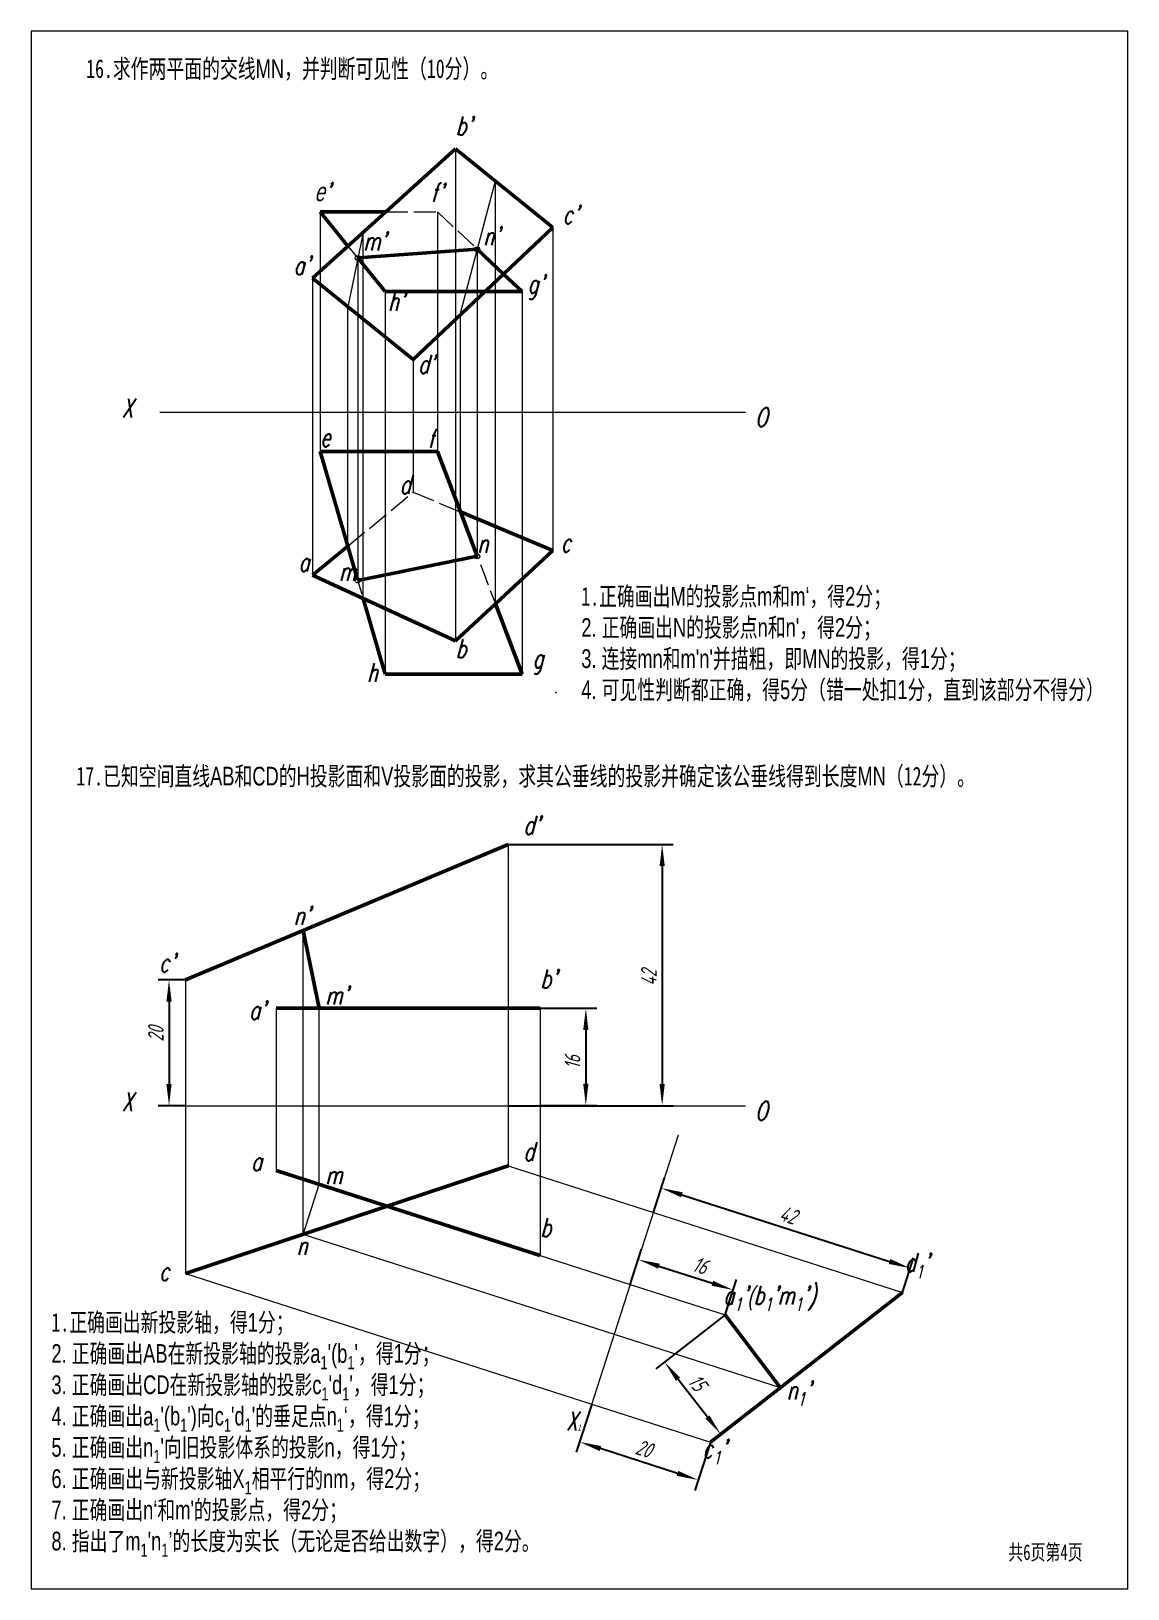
# Model space of a CAD drawing. Header units: millimetres. Extents: x 17497 to 18907, y 3200 to 3601.
# Drawn here: x 18145.1 to 18321.1, y 3332.3 to 3582.3 of the extents above; entities that cross this region are included whole.
import ezdxf

# ---------------------------------------------------------------- set-up
doc = ezdxf.new("R2010")
doc.units = ezdxf.units.MM
doc.header["$PDSIZE"] = -1
doc.linetypes.add('DASHED', pattern=[4.5, 3.5, -1])
for name, color, linetype, lineweight in [('文字', 5, 'Continuous', 30), ('文字题目', 7, 'Continuous', 30), ('答案', 1, 'Continuous', 20), ('粗实线', 7, 'Continuous', 50), ('细实线', 5, 'Continuous', 20), ('虚线', 4, 'DASHED', 20), ('题目投影线', 4, 'Continuous', 18)]:
    doc.layers.add(name, color=color, linetype=linetype, lineweight=lineweight)
doc.styles.add('Romas', font='romans.shx', dxfattribs={"width": 0.7, "oblique": 15})
doc.styles.add('中文', font='', dxfattribs={"width": 0.7})
doc.styles.add('仿宋体', font='simfang.ttf', dxfattribs={"width": 0.7})
doc.styles.add('数字', font='isocp.shx', dxfattribs={"width": 0.8, "oblique": 15, "bigfont": 'bigfont.shx'})
doc.styles.get('中文').set_extended_font_data('SimSun')
doc.dimstyles.new('GB-25', dxfattribs={"dimtxt": 2.5, "dimasz": 3.5, "dimexe": 1.75, "dimexo": 0, "dimgap": 0.875, "dimtad": 1, "dimdec": 0, "dimdsep": 46, "dimtxsty": '数字', "dimblk": 'Arrow', "dimcen": 3.5, "dimadec": 0, "dimazin": 0, "dimtfac": 0.7, "dimtdec": 0, "dimtmove": 0, "dimatfit": 0, "dimldrblk": 'Arrow', "dimfxl": 1.75, "dimtzin": 0, "dimarcsym": 0})
pattern_1 = [(0, (0, 0), (0, 6.985), [5.08, -1.905]), (90, (0, 0), (-6.985, 4e-16), [5.08, -1.905])]

msp = doc.modelspace()

# ---------------------------------------------------------------- texts
at = {"layer": '文字', "char_height": 3, "attachment_point": 1}
for s, width, gutter_width, heights, insert, style in [('\\pxi-1,l1;16.{\\fArial Unicode MS|b0|i0|c134|p0;求作两平面的交线\\fArial Unicode MS|b0|i0|c0|p0;MN\\fArial Unicode MS|b0|i0|c134|p0;，并判断可见性（}10{\\fArial Unicode MS|b0|i0|c134|p0;分）。 }', 148.0888, 10, [4.43], (18153.89, 3577.78), '仿宋体'), ("b'", 4.7773, 15, [0], (18213.17, 3568.62), 'Romas'), ("{\\fArial Unicode MS|b0|i0|c0|p0;e}'", 4.7773, 15, [0], (18190.52, 3558.01), 'Romas'), ("f'", 4.7773, 15, [0], (18209.21, 3557.88), 'Romas'), ("c'", 4.7773, 15, [0], (18230.35, 3554.37), 'Romas'), ("a'", 4.7773, 15, [0], (18187.17, 3546.22), 'Romas'), ("g'", 4.7773, 15, [0], (18224.71, 3543.24), 'Romas'), ("h'", 4.7773, 15, [0], (18202.31, 3540.42), 'Romas'), ("d'", 4.7773, 15, [0], (18207.15, 3530.35), 'Romas'), ('X', 4.4268, 15, [0], (18159.59, 3523.31), 'Romas'), ('O', 37.2283, 15, [0], (18261.24, 3521.84), 'Romas'), ('e', 4.7773, 15, [0], (18191.45, 3518.59), 'Romas'), ('f', 4.7773, 15, [0], (18208.68, 3518.42), 'Romas'), ('d', 4.7773, 15, [0], (18204.2, 3511.05), 'Romas'), ('c', 4.7773, 15, [0], (18230.06, 3501.7), 'Romas'), ('a', 4.7773, 15, [0], (18187.96, 3498.59), 'Romas'), ('b', 4.7773, 15, [0], (18213.17, 3484.69), 'Romas'), ('h', 4.7773, 15, [0], (18198.93, 3480.87), 'Romas'), ('g', 4.7773, 15, [0], (18225.52, 3483.12), 'Romas'), ('17.{\\fArial Unicode MS|b0|i0|c134|p0;已知空间直线AB和CD的H投影面和V投影面的投影，求其公垂线的投影并确定该公垂线得到长度MN（}12{\\fArial Unicode MS|b0|i0|c134|p0;分）。}', 145.6598, 10, [0], (18152.31, 3464.23), '仿宋体'), ("d'", 4.7773, 15, [0], (18224.05, 3456.36), 'Romas'), ("c'", 4.7773, 15, [0], (18165.59, 3434.29), 'Romas'), ("b'", 4.7773, 15, [0], (18226.77, 3431.71), 'Romas'), ("a'", 4.7773, 15, [0], (18180.02, 3426.69), 'Romas'), ('X', 4.4268, 15, [0], (18159.59, 3411.98), 'Romas'), ('O', 37.2283, 15, [0], (18261.24, 3410.51), 'Romas'), ('d', 4.7773, 15, [0], (18224.05, 3403.99), 'Romas'), ('a', 4.7773, 15, [0], (18180.35, 3402.41), 'Romas'), ('b', 4.7773, 15, [0], (18226.77, 3391.79), 'Romas'), ('c', 4.7773, 15, [0], (18165.59, 3384.76), 'Romas')]:
    msp.add_mtext_dynamic_manual_height_columns(s, width=width, gutter_width=gutter_width, heights=heights, dxfattribs=dict(at, insert=insert, style=style))
at = {"layer": '文字题目', "style": '中文', "width": 0.7}
msp.add_text('共6页第4页', height=2.5, dxfattribs=at).set_placement((18301.88, 3336.93))
at = {"layer": '答案', "char_height": 3, "attachment_point": 1}
for s, width, heights, insert, style in [("m'", 4.7773, [0], (18198.35, 3550.11), 'Romas'), ("n'", 4.7773, [0], (18217.61, 3550.92), 'Romas'), ('n', 4.7773, [0], (18216.66, 3501.59), 'Romas'), ('m', 4.7773, [0], (18194.45, 3497.1), 'Romas'), ("\\A1;1.{\\fArial Unicode MS|b0|i0|c134|p0;正确画出M的投影点m和m‘，得2分；\\P2. 正确画出N的投影点n和n'，得2分；\\P3. 连接mn和m'n'并描粗，即MN的投影，得1分；\\P4. 可见性判断都正确，得5分（错一处扣1分，直到该部分不得分）}", 157.5074, [60.75], (18233.35, 3493.09), '仿宋体'), ("\\A1;n'", 4.7773, [0], (18187.18, 3441.86), 'Romas'), ("\\A1;m'", 4.7773, [0], (18192.28, 3429.07), 'Romas'), ('\\A1;m', 4.7773, [0], (18192.28, 3400.24), 'Romas'), ('\\A1;n', 4.7773, [0], (18187.65, 3388.89), 'Romas'), ("\\A1;d{\\H0.7x;\\S^ 1;}'", 4.7773, [0], (18285.26, 3386.18), 'Romas'), ("\\A1;a{\\H0.7x;\\S^ 1;}'{\\fArial Unicode MS|b0|i0|c0|p0;(}b{\\H0.7x;\\S^ 1;}'m{\\H0.7x;\\S^ 1;}')", 4.7773, [0], (18256.13, 3380.92), 'Romas'), ("\\A1;1.{\\fArial Unicode MS|b0|i0|c134|p0;正确画出新投影轴，得1分；\\P2. 正确画出AB在新投影轴的投影\\fArial Unicode MS|b0|i0|c0|p0;a\\H0.7x;\\S^ 1;\\H1.42857x;'(b\\H0.7x;\\S^ 1;\\H1.42857x;'\\fArial Unicode MS|b0|i0|c134|p0;，得1分；\\P3. 正确画出CD在新投影轴的投影c\\fArial Unicode MS|b0|i0|c0|p0;\\H0.7x;\\S^ 1;\\H1.42857x;'\\fArial Unicode MS|b0|i0|c134|p0;d\\fArial Unicode MS|b0|i0|c0|p0;\\H0.7x;\\S^ 1;\\H1.42857x;'\\fArial Unicode MS|b0|i0|c134|p0;，得1分；\\P4. 正确画出\\fArial Unicode MS|b0|i0|c0|p0;a\\H0.7x;\\S^ 1;\\H1.42857x;'(b\\H0.7x;\\S^ 1;\\H1.42857x;')\\fArial Unicode MS|b0|i0|c134|p0;向c\\fArial Unicode MS|b0|i0|c0|p0;\\H0.7x;\\S^ 1;\\H1.42857x;'\\fArial Unicode MS|b0|i0|c134|p0;d\\fArial Unicode MS|b0|i0|c0|p0;\\H0.7x;\\S^ 1;\\H1.42857x;'\\fArial Unicode MS|b0|i0|c134|p0;的垂足点n\\fArial Unicode MS|b0|i0|c0|p0;\\H0.7x;\\S^ 1;\\fArial Unicode MS|b0|i0|c134|p0;\\H1.42857x;‘，得1分；\\P5. 正确画出n\\fArial Unicode MS|b0|i0|c0|p0;\\H0.7x;\\S^ 1;\\H1.42857x;'\\fArial Unicode MS|b0|i0|c134|p0;向旧投影体系的投影n，得1分；\\P6. 正确画出与新投影轴X\\H0.7x;\\S^ 1;\\H1.42857x;相平行的nm，得2分；\\P7. 正确画出n‘和m'的投影点，得2分；\\P8. 指出了\\H1.00001x;m\\fArial Unicode MS|b0|i0|c0|p0;\\H0.7x;\\S^ 1;\\H1.42857x;'\\fArial Unicode MS|b0|i0|c134|p0;n\\fArial Unicode MS|b0|i0|c0|p0;\\H0.7x;\\S^ 1;\\fArial Unicode MS|b0|i0|c134|p0;\\H1.42857x;’的长度为实长（无论是否给出数字），得2分。}", 157.5074, [60.75], (18148.32, 3376.57), '仿宋体'), ("\\A1;n{\\H0.7x;\\S^ 1;}'", 4.7773, [0], (18266.3, 3365.7), 'Romas'), ('X{\\fSimSun|b0|i0|c134|p2;\\H0.33333x;1}', 4.7773, [0], (18230.91, 3360.69), 'Romas'), ("\\A1;c{\\H0.7x;\\S^ 1;}'", 4.7773, [0], (18252.82, 3356.32), 'Romas')]:
    msp.add_mtext_dynamic_manual_height_columns(s, width=width, gutter_width=15, heights=heights, dxfattribs=dict(at, insert=insert, style=style))

# ---------------------------------------------------------------- blocks, each defined once
blk = doc.blocks.new('Arrow')
blk.add_lwpolyline([(0, 0, 0, 0.238, 0), (-1, 0, 0.238, 0.238, 0)], format="xyseb")
blk = doc.blocks.new('*D24')
at = {"layer": 'Defpoints', "color": 0, "transparency": 16777216}
for p in [(18221.64, 3451.78), (18221.64, 3409.81), (18246.33, 3409.81)]:
    blk.add_point(p, dxfattribs=at)
at = {"layer": '答案', "color": 0, "lineweight": -2, "transparency": 16777216}
for p, q in [((18221.64, 3451.78), (18248.08, 3451.78)), ((18246.33, 3448.28), (18246.33, 3413.31)), ((18221.64, 3409.81), (18248.08, 3409.81))]:
    blk.add_line(p, q, dxfattribs=at)
at = {"layer": '答案', "color": 0, "lineweight": -2, "transparency": 16777216, "xscale": 3.5, "yscale": 3.5, "zscale": 3.5}
for p, rotation in [((18246.33, 3451.78), 90), ((18246.33, 3409.81), 270)]:
    blk.add_blockref('Arrow', p, dxfattribs=dict(at, rotation=rotation))
at = {"layer": '答案', "color": 0, "transparency": 16777216, "insert": (18244.2, 3430.39), "char_height": 2.5, "attachment_point": 5, "rotation": 90, "style": '数字'}
blk.add_mtext('42', dxfattribs=at)
blk = doc.blocks.new('*D25')
at = {"layer": 'Defpoints', "color": 0, "transparency": 16777216}
for p in [(18169.86, 3430.05), (18167.19, 3409.81), (18169.86, 3409.81)]:
    blk.add_point(p, dxfattribs=at)
at = {"layer": '答案', "color": 0, "lineweight": -2, "transparency": 16777216}
for p, q in [((18169.86, 3430.05), (18165.44, 3430.05)), ((18167.19, 3426.55), (18167.19, 3413.31)), ((18169.86, 3409.81), (18165.44, 3409.81))]:
    blk.add_line(p, q, dxfattribs=at)
at = {"layer": '答案', "color": 0, "lineweight": -2, "transparency": 16777216, "xscale": 3.5, "yscale": 3.5, "zscale": 3.5}
for p, rotation in [((18167.19, 3430.05), 90), ((18167.19, 3409.81), 270)]:
    blk.add_blockref('Arrow', p, dxfattribs=dict(at, rotation=rotation))
at = {"layer": '答案', "color": 0, "transparency": 16777216, "insert": (18165.07, 3421.34), "char_height": 2.5, "attachment_point": 5, "rotation": 90, "style": '数字'}
blk.add_mtext('20', dxfattribs=at)
blk = doc.blocks.new('*D26')
at = {"layer": 'Defpoints', "color": 0, "transparency": 16777216}
for p in [(18235.03, 3361.96), (18233.08, 3355.88), (18254.07, 3355.84)]:
    blk.add_point(p, dxfattribs=at)
at = {"layer": '答案', "color": 0, "lineweight": -2, "transparency": 16777216}
for p, q in [((18235.03, 3361.96), (18232.55, 3354.22)), ((18254.07, 3355.84), (18251.59, 3348.1)), ((18248.79, 3350.83), (18236.41, 3354.81))]:
    blk.add_line(p, q, dxfattribs=at)
at = {"layer": '答案', "color": 0, "lineweight": -2, "transparency": 16777216, "xscale": 3.5, "yscale": 3.5, "zscale": 3.5}
for p, rotation in [((18233.08, 3355.88), 162.182020589294), ((18252.12, 3349.76), 342.182020589294)]:
    blk.add_blockref('Arrow', p, dxfattribs=dict(at, rotation=rotation))
at = {"layer": '答案', "color": 0, "transparency": 16777216, "insert": (18243.4, 3354.8), "char_height": 2.5, "attachment_point": 5, "rotation": 342.182, "style": '数字'}
blk.add_mtext('20', dxfattribs=at)
blk = doc.blocks.new('*D27')
at = {"layer": 'Defpoints', "color": 0, "transparency": 16777216}
for p in [(18244.92, 3392.7), (18286.16, 3383.76), (18284.9, 3379.85)]:
    blk.add_point(p, dxfattribs=at)
at = {"layer": '答案', "color": 0, "lineweight": -2, "transparency": 16777216}
for p, q in [((18244.92, 3392.7), (18246.71, 3398.28)), ((18249.5, 3395.54), (18282.83, 3384.83)), ((18284.9, 3379.85), (18286.69, 3385.42))]:
    blk.add_line(p, q, dxfattribs=at)
at = {"layer": '答案', "color": 0, "lineweight": -2, "transparency": 16777216, "xscale": 3.5, "yscale": 3.5, "zscale": 3.5}
for p, rotation in [((18246.17, 3396.61), 162.1820205892963), ((18286.16, 3383.76), 342.1820205892963)]:
    blk.add_blockref('Arrow', p, dxfattribs=dict(at, rotation=rotation))
at = {"layer": '答案', "color": 0, "transparency": 16777216, "insert": (18266.57, 3392.29), "char_height": 2.5, "attachment_point": 5, "rotation": 342.182, "style": '数字'}
blk.add_mtext('42', dxfattribs=at)
blk = doc.blocks.new('*D28')
at = {"layer": 'Defpoints', "color": 0, "transparency": 16777216}
for p in [(18226.77, 3425.49), (18226.77, 3409.85), (18234.08, 3409.85)]:
    blk.add_point(p, dxfattribs=at)
at = {"layer": '答案', "color": 0, "lineweight": -2, "transparency": 16777216}
for p, q in [((18226.77, 3425.49), (18235.83, 3425.49)), ((18234.08, 3421.99), (18234.08, 3413.35)), ((18226.77, 3409.85), (18235.83, 3409.85))]:
    blk.add_line(p, q, dxfattribs=at)
at = {"layer": '答案', "color": 0, "lineweight": -2, "transparency": 16777216, "xscale": 3.5, "yscale": 3.5, "zscale": 3.5}
for p, rotation in [((18234.08, 3425.49), 90), ((18234.08, 3409.85), 270)]:
    blk.add_blockref('Arrow', p, dxfattribs=dict(at, rotation=rotation))
at = {"layer": '答案', "color": 0, "transparency": 16777216, "insert": (18231.95, 3416.82), "char_height": 2.5, "attachment_point": 5, "rotation": 90, "style": '数字'}
blk.add_mtext('16', dxfattribs=at)
blk = doc.blocks.new('*D29')
at = {"layer": 'Defpoints', "color": 0, "transparency": 16777216}
for p in [(18241.2, 3381.15), (18257.72, 3380.26), (18256.44, 3376.25)]:
    blk.add_point(p, dxfattribs=at)
at = {"layer": '答案', "color": 0, "lineweight": -2, "transparency": 16777216}
for p, q in [((18241.2, 3381.15), (18243.02, 3386.82)), ((18245.82, 3384.08), (18254.39, 3381.33)), ((18256.44, 3376.25), (18258.26, 3381.92))]:
    blk.add_line(p, q, dxfattribs=at)
at = {"layer": '答案', "color": 0, "lineweight": -2, "transparency": 16777216, "xscale": 3.5, "yscale": 3.5, "zscale": 3.5}
for p, rotation in [((18242.49, 3385.15), 162.1820205892965), ((18257.72, 3380.26), 342.1820205892965)]:
    blk.add_blockref('Arrow', p, dxfattribs=dict(at, rotation=rotation))
at = {"layer": '答案', "color": 0, "transparency": 16777216, "insert": (18252.44, 3384.19), "char_height": 2.5, "attachment_point": 5, "rotation": 342.182, "style": '数字'}
blk.add_mtext('16', dxfattribs=at)
blk = doc.blocks.new('*D51')
at = {"layer": 'Defpoints', "color": 0, "transparency": 16777216}
for p in [(18256.44, 3376.25), (18265.44, 3364.69), (18255.73, 3357.13)]:
    blk.add_point(p, dxfattribs=at)
at = {"layer": '答案', "color": 0, "lineweight": -2, "transparency": 16777216}
for p, q in [((18256.44, 3376.25), (18245.34, 3367.61)), ((18248.88, 3365.93), (18253.58, 3359.89)), ((18265.44, 3364.69), (18254.35, 3356.05))]:
    blk.add_line(p, q, dxfattribs=at)
at = {"layer": '答案', "color": 0, "lineweight": -2, "transparency": 16777216, "xscale": 3.5, "yscale": 3.5, "zscale": 3.5}
for p, rotation in [((18246.72, 3368.69), 127.9176583464581), ((18255.73, 3357.13), 307.9176583464581)]:
    blk.add_blockref('Arrow', p, dxfattribs=dict(at, rotation=rotation))
at = {"layer": '答案', "color": 0, "transparency": 16777216, "insert": (18251.99, 3365.39), "char_height": 2.5, "attachment_point": 5, "rotation": 307.9177, "style": '数字'}
blk.add_mtext('15', dxfattribs=at)

# ---------------------------------------------------------------- dimensions: what is measured, and where the dimension line sits
at = {"layer": '答案'}
for base, p1, p2, angle, picture, middle, dimtype in [((18246.33, 3409.81), (18221.64, 3451.78), (18221.64, 3409.81), 90, '*D24', (18246.33, 3430.39), 160), ((18167.19, 3409.81), (18169.86, 3430.05), (18169.86, 3409.81), 90, '*D25', (18167.19, 3421.34), 160), ((18234.08, 3409.85), (18226.77, 3425.49), (18226.77, 3409.85), 90, '*D28', (18234.08, 3416.82), 160), ((18286.16, 3383.76), (18244.92, 3392.7), (18284.9, 3379.85), 342.182, '*D27', (18265.92, 3390.26), 161), ((18257.72, 3380.26), (18241.2, 3381.15), (18256.44, 3376.25), 342.182, '*D29', (18251.79, 3382.16), 161), ((18255.73, 3357.13), (18256.44, 3376.25), (18265.44, 3364.69), 307.9177, '*D51', (18250.31, 3364.08), 161), ((18233.08, 3355.88), (18254.07, 3355.84), (18235.03, 3361.96), 162.182, '*D26', (18242.75, 3352.78), 161)]:
    dim = msp.add_linear_dim(base=base, p1=p1, p2=p2, angle=angle, dimstyle='GB-25', dxfattribs=at)
    dim.commit()
    dim.dimension.update_dxf_attribs({"geometry": picture, "text_midpoint": middle, "dimtype": dimtype})

# ---------------------------------------------------------------- hatches: boundary and pattern name
at = {"layer": '答案'}
h = msp.add_hatch(dxfattribs=at)
h.set_pattern_fill('ANGLE', color=256)
h.set_pattern_definition(pattern_1)
h.paths.add_polyline_path([(18216.37, 3547.55, 0.191523), (18216.26, 3547.28, 0.340412), (18216.56, 3546.89), (18216.66, 3547.28)])
h.paths.add_polyline_path([(18216.76, 3547.67, 0.274669), (18216.37, 3547.55), (18216.66, 3547.28)])
h.paths.add_polyline_path([(18216.76, 3547.67), (18216.66, 3547.28), (18216.95, 3547, 0.191523), (18217.06, 3547.28, 0.340412)])
h.paths.add_polyline_path([(18216.66, 3547.28), (18216.56, 3546.89, 0.274669), (18216.95, 3547)])
h = msp.add_hatch(dxfattribs=at)
h.set_pattern_fill('ANGLE', color=256)
h.set_pattern_definition(pattern_1)
h.paths.add_polyline_path([(18197.56, 3546.28, 0.224924), (18197.23, 3546.2), (18197.48, 3545.89)])
h.paths.add_polyline_path([(18197.23, 3546.2, 0.225767), (18197.08, 3545.89, 0.356114), (18197.4, 3545.49), (18197.48, 3545.89)])
h.paths.add_polyline_path([(18197.56, 3546.28), (18197.48, 3545.89), (18197.73, 3545.57, 0.225767), (18197.88, 3545.89, 0.356114)])
h.paths.add_polyline_path([(18197.48, 3545.89), (18197.4, 3545.49, 0.224924), (18197.73, 3545.57)])
h = msp.add_hatch(dxfattribs=at)
h.set_pattern_fill('ANGLE', color=256)
h.set_pattern_definition([(0, (8.0134, 2.616), (0, 6.985), [5.08, -1.905]), (90, (8.0134, 2.616), (-6.985, 4e-16), [5.08, -1.905])])
h.paths.add_polyline_path([(18217.06, 3498.02, 1), (18216.26, 3498.02, 1)])
h = msp.add_hatch(dxfattribs=at)
h.set_pattern_fill('ANGLE', color=256)
h.set_pattern_definition(pattern_1)
h.paths.add_polyline_path([(18217.06, 3498.02, 1), (18216.26, 3498.02, 1)])
h = msp.add_hatch(dxfattribs=at)
h.set_pattern_fill('ANGLE', color=256)
h.set_pattern_definition(pattern_1)
h.paths.add_polyline_path([(18197.88, 3494.14, 1), (18197.08, 3494.14, 1)])

# ---------------------------------------------------------------- linework, layer by layer
for p, q in [((18213.96, 3537.05), (18219.56, 3558.26)), ((18219.56, 3490.39), (18219.56, 3558.26)), ((18198.32, 3549.99), (18195.88, 3538.07)), ((18198.32, 3491.26), (18198.32, 3549.99)), ((18197.48, 3545.89), (18197.48, 3494.14)), ((18216.66, 3547.28), (18216.66, 3498.02)), ((18195.88, 3499.64), (18195.88, 3538.07)), ((18213.96, 3505.13), (18213.96, 3537.05)), ((18221.64, 3451.78), (18221.64, 3409.81)), ((18188.72, 3389.19), (18188.72, 3437.96)), ((18169.86, 3430.05), (18169.86, 3382.9)), ((18184.38, 3425.49), (18184.38, 3399.41)), ((18191.29, 3397.19), (18191.29, 3425.49)), ((18226.77, 3425.49), (18226.77, 3385.79)), ((18221.64, 3409.81), (18221.64, 3400.18)), ((18248.9, 3405.11), (18234.45, 3360.15)), ((18221.64, 3400.18), (18244.92, 3392.7)), ((18188.72, 3389.19), (18191.29, 3397.19)), ((18202.19, 3393.69), (18241.2, 3381.15)), ((18244.92, 3392.7), (18284.9, 3379.85)), ((18265.3, 3364.58), (18188.72, 3389.19)), ((18169.86, 3382.9), (18235.03, 3361.96)), ((18241.2, 3381.15), (18256.44, 3376.25)), ((18235.03, 3361.96), (18254.07, 3355.84))]:
    msp.add_line(p, q, dxfattribs=at)
at = {"layer": '答案', "lineweight": 50}
for p, q in [((18197.48, 3545.89), (18216.66, 3547.28)), ((18197.48, 3545.89), (18201.87, 3540.49)), ((18216.66, 3547.28), (18220.88, 3543.29)), ((18201.87, 3540.49), (18217.91, 3540.49)), ((18213.96, 3505.13), (18216.66, 3498.02)), ((18195.88, 3499.64), (18197.46, 3494.22)), ((18216.66, 3498.02), (18197.48, 3494.14)), ((18198.32, 3491.26), (18213.17, 3484.47)), ((18213.17, 3484.47), (18219.56, 3490.39)), ((18188.72, 3437.96), (18191.29, 3425.49)), ((18254.07, 3355.84), (18284.9, 3379.85)), ((18256.44, 3376.25), (18265.3, 3364.58))]:
    msp.add_line(p, q, dxfattribs=at)
at = {"layer": '答案'}
for centre in [(18216.66, 3547.28), (18197.48, 3545.89), (18216.66, 3498.02), (18197.48, 3494.14)]:
    msp.add_circle(centre, 0.4, dxfattribs=at)
msp.add_point((18229.27, 3476.15), dxfattribs=at)
at = {"layer": '粗实线'}
for p, q in [((18190.21, 3542.65), (18213.17, 3563.43)), ((18213.17, 3563.43), (18228.81, 3550.8)), ((18191.45, 3553.31), (18195.91, 3547.81)), ((18191.45, 3553.31), (18201.99, 3553.31)), ((18206.39, 3529.58), (18228.81, 3550.8)), ((18190.21, 3542.65), (18206.39, 3529.58)), ((18223.85, 3540.49), (18220.88, 3543.29)), ((18217.91, 3540.49), (18223.85, 3540.49)), ((18191.45, 3514.81), (18210.27, 3514.81)), ((18191.45, 3514.81), (18195.88, 3499.64)), ((18210.27, 3514.81), (18213.96, 3505.13)), ((18228.81, 3498.94), (18213.96, 3505.13)), ((18195.88, 3499.64), (18190.21, 3494.97)), ((18219.56, 3490.39), (18228.81, 3498.94)), ((18190.21, 3494.97), (18198.32, 3491.26)), ((18198.32, 3491.26), (18201.87, 3479.12)), ((18219.56, 3490.39), (18223.85, 3479.12)), ((18201.87, 3479.12), (18223.85, 3479.12)), ((18169.86, 3430.05), (18221.64, 3451.78)), ((18184.38, 3425.49), (18226.77, 3425.49)), ((18169.86, 3382.9), (18221.64, 3400.18)), ((18226.77, 3385.79), (18184.38, 3399.41))]:
    msp.add_line(p, q, dxfattribs=at)
at = {"layer": '细实线'}
for p, q in [((18165.72, 3521.14), (18259.71, 3521.14)), ((18165.72, 3409.81), (18259.71, 3409.81))]:
    msp.add_line(p, q, dxfattribs=at)
msp.add_lwpolyline([(18145.06, 3332.29), (18321.06, 3332.29), (18321.06, 3582.29), (18145.06, 3582.29)], close=True, dxfattribs=at)
at = {"layer": '虚线'}
for p, q in [((18201.99, 3553.31), (18210.27, 3553.31)), ((18210.27, 3553.31), (18220.88, 3543.29)), ((18195.91, 3547.81), (18201.87, 3540.49)), ((18201.87, 3540.49), (18217.91, 3540.49)), ((18195.88, 3499.64), (18206.39, 3508.29)), ((18206.39, 3508.29), (18213.96, 3505.13)), ((18213.96, 3505.13), (18219.56, 3490.39)), ((18195.88, 3499.64), (18198.32, 3491.26)), ((18198.32, 3491.26), (18213.17, 3484.47)), ((18213.17, 3484.47), (18219.56, 3490.39))]:
    msp.add_line(p, q, dxfattribs=at)
at = {"layer": '题目投影线'}
for p, q in [((18213.17, 3563.43), (18213.17, 3484.47)), ((18191.45, 3553.31), (18191.45, 3514.81)), ((18210.27, 3553.31), (18210.27, 3514.81)), ((18228.81, 3550.8), (18228.81, 3498.94)), ((18190.21, 3542.65), (18190.21, 3494.97)), ((18201.87, 3540.49), (18201.87, 3479.12)), ((18223.85, 3540.49), (18223.85, 3479.12)), ((18206.39, 3529.58), (18206.39, 3508.29))]:
    msp.add_line(p, q, dxfattribs=at)

msp.set_redraw_order([(e.dxf.handle, doc.entitydb.next_handle()) for e in msp.query("TEXT MTEXT ATTDEF DIMENSION ARC_DIMENSION")])  # texts and dimensions are drawn at this point

doc.saveas('drawing.dxf')
